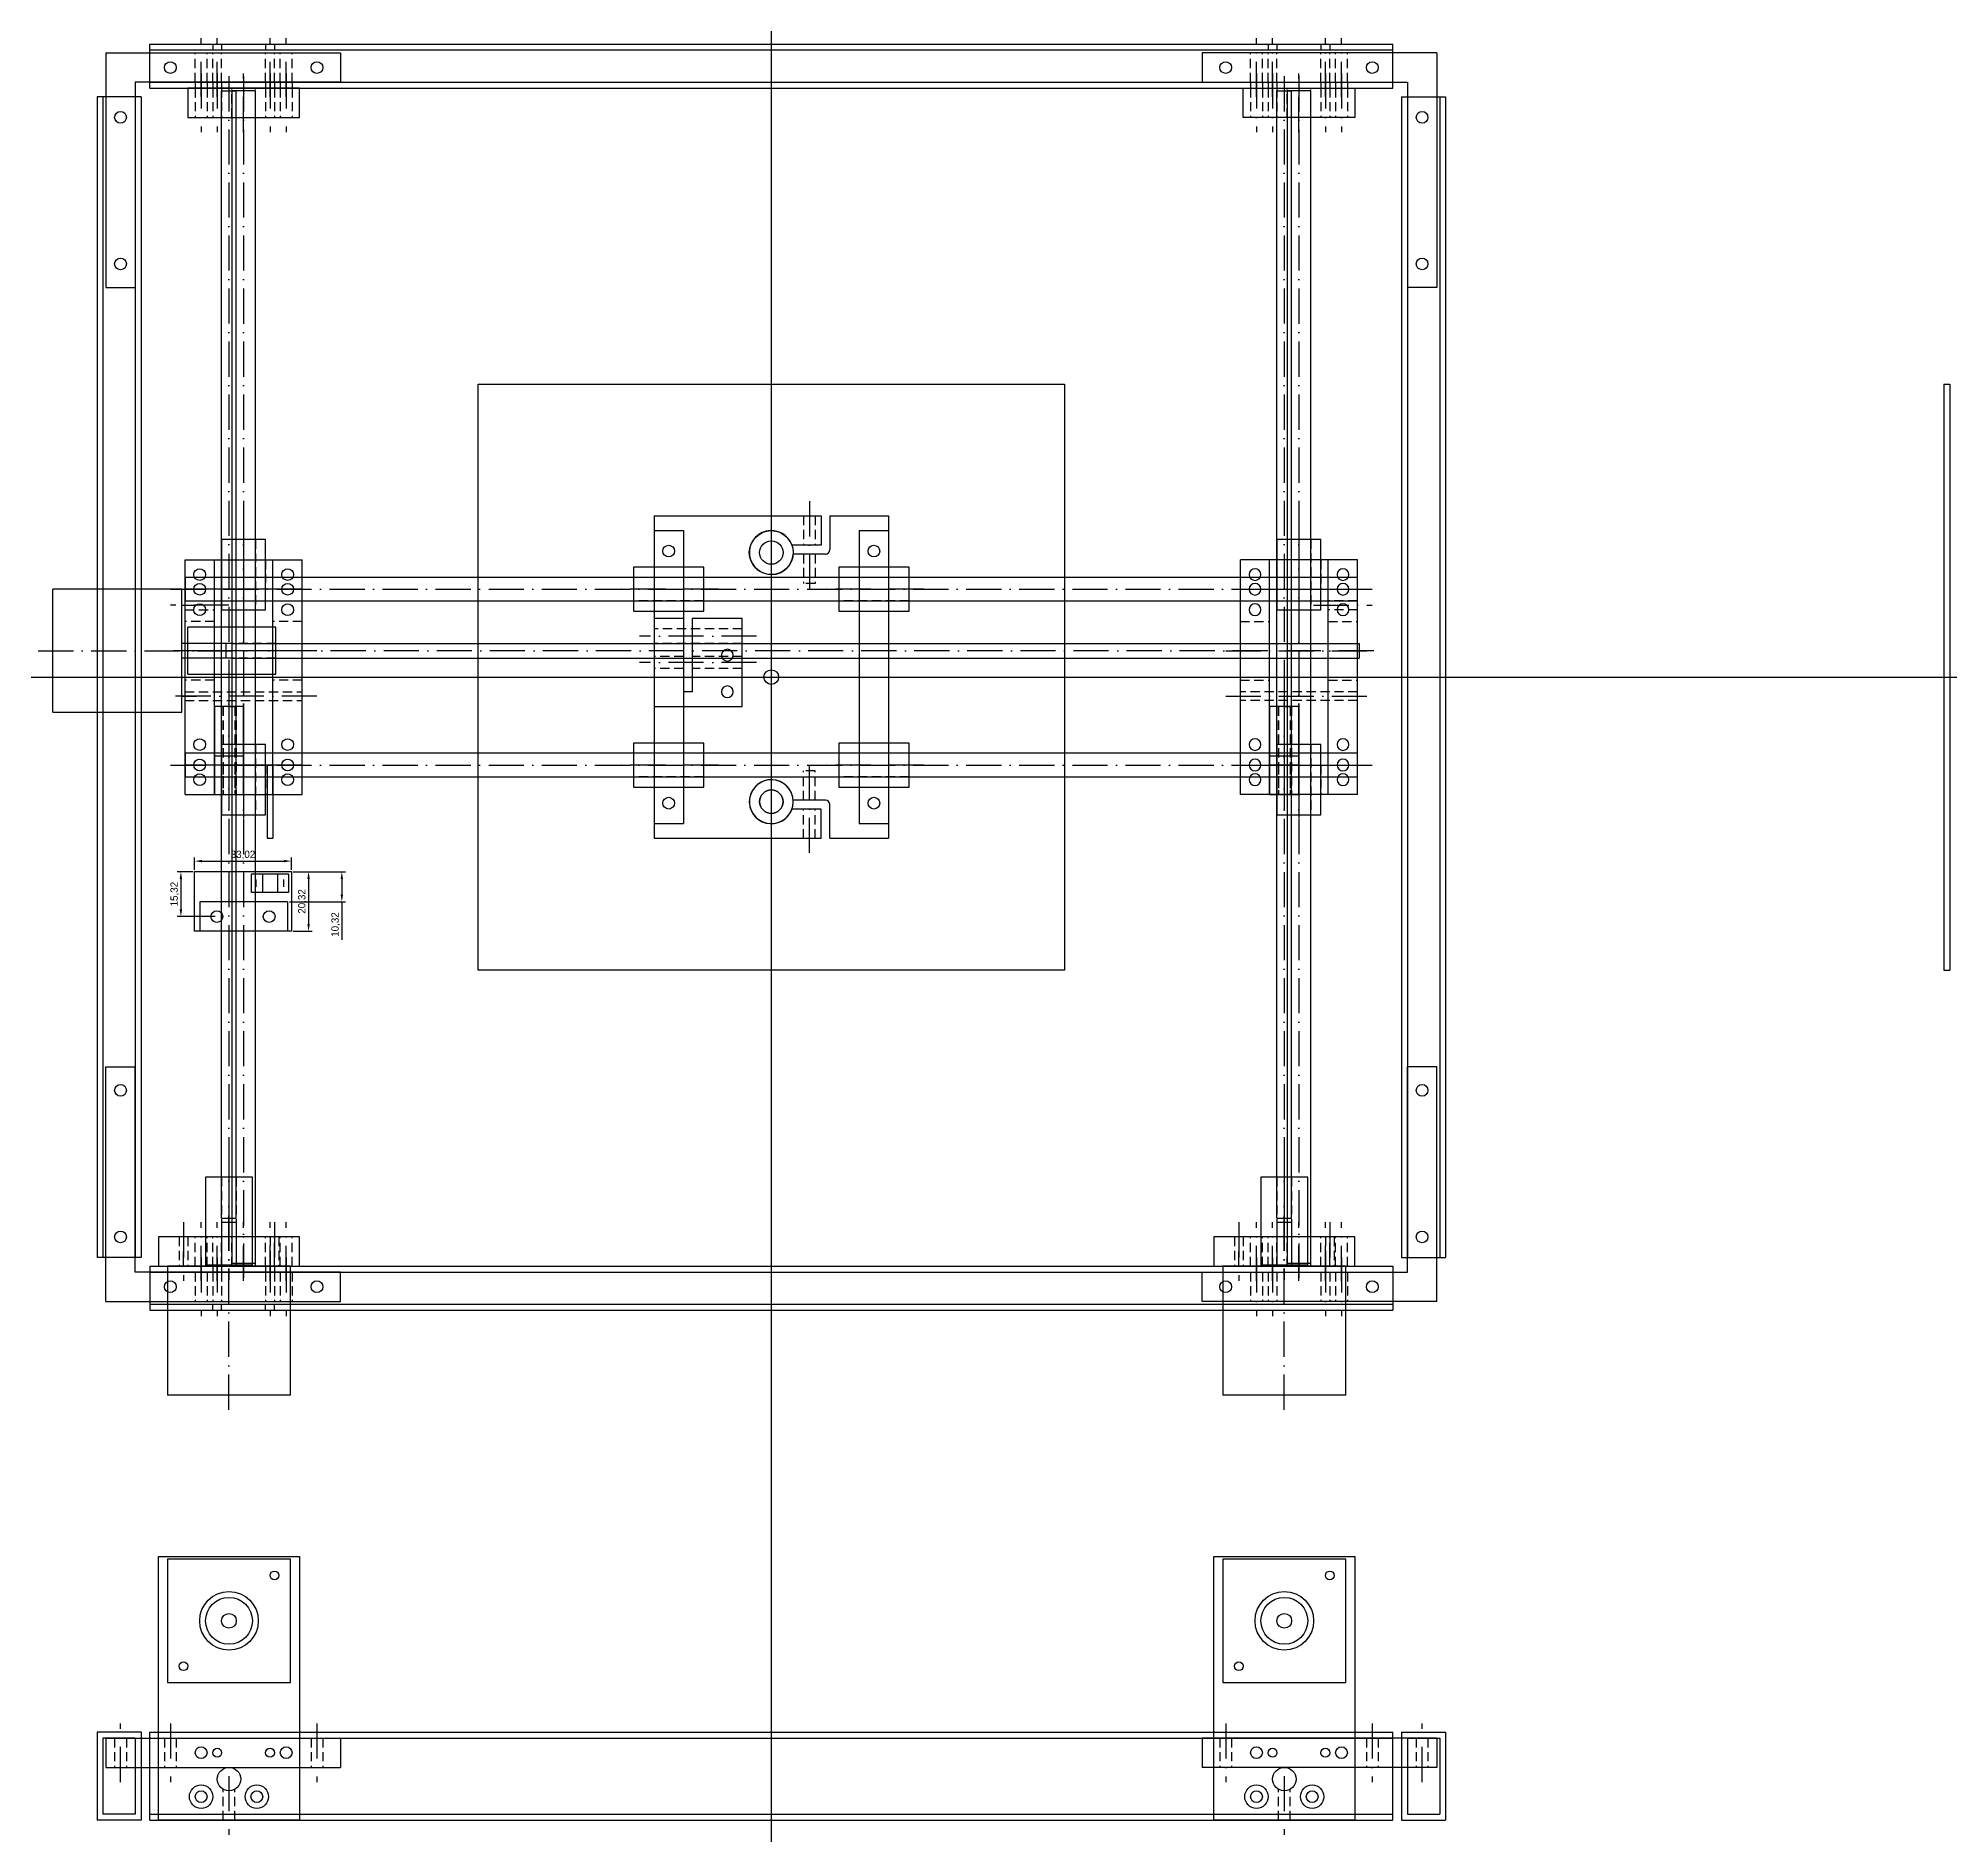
# Model space of a CAD drawing. Header units: millimetres. Extents: x -66 to 1186, y -195 to 418.
# Drawn here: x -66 to 586, y -195 to 418 of the extents above; entities that cross this region are included whole.
import ezdxf

# ---------------------------------------------------------------- set-up
doc = ezdxf.new("R2010")
doc.units = ezdxf.units.MM
doc.linetypes.add('ACAD_ISO10W100', pattern=[18, 12, -3, 0, -3])
doc.linetypes.add('HIDDEN2', pattern=[4.7625, 3.175, -1.5875])
for name, color, linetype in [('bearings', 242, 'Continuous'), ('bed', 10, 'Continuous'), ('clutches', 90, 'Continuous'), ('endstops', 210, 'Continuous'), ('endstops_plate', 200, 'Continuous'), ('frame', 31, 'Continuous'), ('frame_angles', 11, 'Continuous'), ('nuts', 182, 'Continuous'), ('rods', 34, 'Continuous'), ('screws', 51, 'Continuous'), ('steppers', 120, 'Continuous'), ('x_fix', 142, 'Continuous'), ('y_fix', 54, 'Continuous'), ('z_fix', 226, 'Continuous'), ('zx_fix', 86, 'Continuous')]:
    doc.layers.add(name, color=color, linetype=linetype)
doc.dimstyles.new('ISO-25', dxfattribs={"dimtxt": 2.5, "dimasz": 2.5, "dimexe": 1.25, "dimexo": 0.625, "dimtad": 1, "dimtxsty": 'Standard', "dimcen": 2.5, "dimadec": 0, "dimazin": 0, "dimtfac": 1, "dimtmove": 0, "dimatfit": 3, "dimfxl": 1, "dimarcsym": 0})

msp = doc.modelspace()

# ---------------------------------------------------------------- blocks, each defined once
blk = doc.blocks.new('rod')
at = {"layer": 'rods'}
for p, q in [((4, 0), (-4, 0)), ((-4, 0), (-4, -400)), ((4, -400), (4, 0)), ((-4, -400), (4, -400))]:
    blk.add_line(p, q, dxfattribs=at)
at = {"layer": 'rods', "linetype": 'ACAD_ISO10W100'}
blk.add_line((0, 5), (0, -405), dxfattribs=at)
blk = doc.blocks.new('bearing1')
at = {"layer": 'bearings', "linetype": 'ACAD_ISO10W100'}
blk.add_line((0, 17), (0, -17), dxfattribs=at)
at = {"layer": 'bearings'}
for p, q in [((7.5, 12), (-7.5, 12)), ((-7.5, 12), (-7.5, -12)), ((7.5, -12), (7.5, 12)), ((-7.5, -12), (7.5, -12))]:
    blk.add_line(p, q, dxfattribs=at)
at = {"layer": 'bearings', "linetype": 'HIDDEN2'}
for p, q in [((-4, 12), (-4, -12)), ((4, 12), (4, -12))]:
    blk.add_line(p, q, dxfattribs=at)
blk = doc.blocks.new('stepper')
at = {"layer": 'steppers'}
for p, q in [((0, -21), (0, 21)), ((44, 21), (0, 21)), ((44, -21), (44, 21)), ((44, 15.5), (49, 15.5)), ((59, 2.5), (44, 2.5)), ((59, 2.5), (59, -2.5)), ((59, -2.5), (44, -2.5)), ((44, -15.5), (49, -15.5)), ((0, -21), (44, -21))]:
    blk.add_line(p, q, dxfattribs=at)
at = {"layer": 'steppers', "linetype": 'ACAD_ISO10W100'}
blk.add_line((-5, 0), (64, 0), dxfattribs=at)
blk = doc.blocks.new('bearing2')
at = {"layer": 'bearings'}
for radius in [7.5, 4]:
    blk.add_circle((0, 0), radius, dxfattribs=at)
blk = doc.blocks.new('nut_top')
at = {"linetype": 'HIDDEN2'}
for p, q in [((-2.5, 30), (-2.5, 0)), ((2.5, 30), (2.5, 0))]:
    blk.add_line(p, q, dxfattribs=at)
blk.add_line((0, 30), (2.5, 30))
at = {"layer": 'nuts', "linetype": 'ACAD_ISO10W100'}
blk.add_line((0, 35), (0, -5), dxfattribs=at)
at = {"layer": 'nuts'}
for p, q in [((5, 30), (-5, 30)), ((-5, 30), (-5, 0)), ((5, 0), (5, 30)), ((5, 13), (-5, 13)), ((5, 10), (-5, 10)), ((-5, 0), (5, 0))]:
    blk.add_line(p, q, dxfattribs=at)
at = {"layer": 'nuts', "linetype": 'HIDDEN2'}
for p, q in [((-2, 30), (-2, 0)), ((2, 30), (2, 0))]:
    blk.add_line(p, q, dxfattribs=at)
blk = doc.blocks.new('screw_1')
at = {"linetype": 'ACAD_ISO10W100'}
blk.add_line((0, 389.64), (0, -5), dxfattribs=at)
at = {"layer": 'screws'}
for p, q in [((-2.5, 0), (-2.5, 384.64)), ((-2.5, 384.64), (2.5, 384.64)), ((2.5, 0), (2.5, 384.64)), ((-2.5, 0), (2.5, 0))]:
    blk.add_line(p, q, dxfattribs=at)
blk = doc.blocks.new('clutch')
at = {"layer": 'clutches', "linetype": 'ACAD_ISO10W100'}
blk.add_line((0, 35), (0, -5), dxfattribs=at)
at = {"layer": 'clutches'}
for p, q in [((8, 30), (-8, 30)), ((-8, 30), (-8, 0)), ((8, 0), (8, 30)), ((8, 0), (-8, 0))]:
    blk.add_line(p, q, dxfattribs=at)
at = {"layer": 'clutches', "linetype": 'HIDDEN2'}
for p, q in [((-2.5, 30), (-2.5, 0)), ((2.5, 30), (2.5, 0))]:
    blk.add_line(p, q, dxfattribs=at)
blk = doc.blocks.new('but_front')
at = {"layer": 'nuts', "linetype": 'ACAD_ISO10W100'}
for p, q in [((15, 35), (15, -5)), ((24, 35), (24, -5))]:
    blk.add_line(p, q, dxfattribs=at)
at = {"layer": 'nuts'}
for p, q in [((0, 0), (0, 30)), ((0, 30), (30, 30)), ((15, 30), (23, 30)), ((30, 30), (30, 13)), ((30, 13), (5, 13)), ((5, 13), (5, 13)), ((5, 13), (5, 10)), ((30, 10), (5, 10)), ((30, 10), (30, 0)), ((30, 0), (0, 0))]:
    blk.add_line(p, q, dxfattribs=at)
at = {"layer": 'nuts', "linetype": 'HIDDEN2'}
for p, q in [((13, 30), (13, 13)), ((17, 30), (17, 13)), ((21.5, 30), (21.5, 0)), ((26.5, 30), (26.5, 0)), ((13, 10), (13, 0)), ((17, 10), (17, 0))]:
    blk.add_line(p, q, dxfattribs=at)
at = {"layer": 'nuts'}
for centre in [(5, 25), (17.5, 25)]:
    blk.add_circle(centre, 2, dxfattribs=at)
blk = doc.blocks.new('bed_top')
at = {"layer": 'bed'}
for p, q in [((0, 200), (200, 200)), ((0, 0), (0, 200)), ((200, 200), (200, 0)), ((200, 0), (0, 0))]:
    blk.add_line(p, q, dxfattribs=at)
blk = doc.blocks.new('x_fix_top')
at = {"layer": 'x_fix', "linetype": 'ACAD_ISO10W100'}
for p, q in [((0, 85), (0, -5)), ((-5, 64.5), (-25, 64.5)), ((25, 49), (-25, 49)), ((25, 33.5), (-25, 33.5))]:
    blk.add_line(p, q, dxfattribs=at)
at = {"layer": 'x_fix'}
for p, q in [((-20, 80), (20, 80)), ((-20, 0), (-20, 80)), ((-10, 0), (-10, 80)), ((10, 0), (10, 80)), ((20, 0), (20, 80)), ((20, 70), (-20, 70)), ((20, 10), (-20, 10)), ((-20, 0), (-20, 10)), ((0, 10), (7.5, 10)), ((20, 0), (20, 10)), ((-20, 0), (20, 0))]:
    blk.add_line(p, q, dxfattribs=at)
at = {"layer": 'x_fix', "linetype": 'HIDDEN2'}
for p, q in [((-7.5, 80), (-7.5, 70)), ((7.5, 80), (7.5, 70)), ((-20, 66), (-10, 66)), ((-20, 63), (-10, 63)), ((-10, 59), (-20, 59)), ((20, 59), (10, 59)), ((-10, 39), (-20, 39)), ((-20, 35), (20, 35)), ((20, 39), (10, 39)), ((-20, 32), (20, 32)), ((-7.5, 10), (-7.5, 0)), ((7.5, 10), (7.5, 0))]:
    blk.add_line(p, q, dxfattribs=at)
at = {"layer": 'x_fix'}
for centre in [(-15, 75), (-15, 70), (15, 75), (15, 70), (-15, 63), (15, 63), (-15, 17), (15, 17), (-15, 10), (-15, 5), (15, 10), (15, 5)]:
    blk.add_circle(centre, 2, dxfattribs=at)
blk = doc.blocks.new('stepper2')
at = {"layer": 'steppers'}
for p, q in [((21, 21), (-21, 21)), ((-21, 21), (-21, -21)), ((21, -21), (21, 21)), ((-21, -21), (21, -21))]:
    blk.add_line(p, q, dxfattribs=at)
for centre, radius in [((15.5, 15.5), 1.5), ((0, 0), 2.5), ((-15.5, -15.5), 1.5)]:
    blk.add_circle(centre, radius, dxfattribs=at)
blk = doc.blocks.new('*D52')
at = {"layer": 'endstops_plate', "color": 0, "lineweight": -2}
for p, q in [((20.91, 133.62), (27.39, 133.62)), ((26.14, 131.12), (26.14, 115.8)), ((20.91, 113.3), (27.39, 113.3))]:
    blk.add_line(p, q, dxfattribs=at)
at = {"layer": 'endstops_plate', "color": 0}
for points in [[(25.73, 131.12), (26.56, 131.12), (26.14, 133.62)], [(25.73, 115.8), (26.56, 115.8), (26.14, 113.3)]]:
    blk.add_solid(points, dxfattribs=at)
at = {"layer": 'endstops_plate', "color": 0, "insert": (24.06, 123.46), "char_height": 2.5, "attachment_point": 5, "rotation": 90}
blk.add_mtext('20,32', dxfattribs=at)
blk = doc.blocks.new('*D53')
at = {"layer": 'endstops_plate', "color": 0, "lineweight": -2}
for p, q in [((-13.36, 133.62), (-18.66, 133.62)), ((-17.41, 131.12), (-17.41, 120.8)), ((-5.77, 118.3), (-18.66, 118.3))]:
    blk.add_line(p, q, dxfattribs=at)
at = {"layer": 'endstops_plate', "color": 0}
for points in [[(-17.83, 131.12), (-16.99, 131.12), (-17.41, 133.62)], [(-17.83, 120.8), (-16.99, 120.8), (-17.41, 118.3)]]:
    blk.add_solid(points, dxfattribs=at)
at = {"layer": 'endstops_plate', "color": 0, "insert": (-19.49, 125.96), "char_height": 2.5, "attachment_point": 5, "rotation": 90}
blk.add_mtext('15,32', dxfattribs=at)
blk = doc.blocks.new('*D54')
at = {"layer": 'endstops_plate', "color": 0, "lineweight": -2}
for p, q in [((-12.73, 134.25), (-12.73, 138.47)), ((-10.23, 137.22), (17.79, 137.22)), ((20.29, 134.25), (20.29, 138.47))]:
    blk.add_line(p, q, dxfattribs=at)
at = {"layer": 'endstops_plate', "color": 0}
for points in [[(-10.23, 137.64), (-10.23, 136.81), (-12.73, 137.22)], [(17.79, 137.64), (17.79, 136.81), (20.29, 137.22)]]:
    blk.add_solid(points, dxfattribs=at)
at = {"layer": 'endstops_plate', "color": 0, "insert": (3.78, 139.31), "char_height": 2.5, "attachment_point": 5}
blk.add_mtext('33,02', dxfattribs=at)
blk = doc.blocks.new('*D55')
at = {"layer": 'endstops_plate', "color": 0, "lineweight": -2}
for p, q in [((20.91, 133.62), (38.74, 133.62)), ((37.49, 131.12), (37.49, 125.8)), ((19.62, 123.3), (38.74, 123.3)), ((37.49, 123.3), (37.49, 110.39))]:
    blk.add_line(p, q, dxfattribs=at)
at = {"layer": 'endstops_plate', "color": 0}
for points in [[(37.08, 131.12), (37.91, 131.12), (37.49, 133.62)], [(37.08, 125.8), (37.91, 125.8), (37.49, 123.3)]]:
    blk.add_solid(points, dxfattribs=at)
at = {"layer": 'endstops_plate', "color": 0, "insert": (35.41, 115.59), "char_height": 2.5, "attachment_point": 5, "rotation": 90}
blk.add_mtext('10,32', dxfattribs=at)

# ---------------------------------------------------------------- dimensions: what is measured, and where the dimension line sits
at = {"layer": 'endstops_plate'}
dim = msp.add_linear_dim(base=(20.29, 137.222), p1=(-12.73, 133.623), p2=(20.29, 133.623), dimstyle='ISO-25', dxfattribs=at)
dim.commit()
dim.dimension.update_dxf_attribs({"geometry": '*D54', "text_midpoint": (3.78, 139.305)})
for base, p1, p2, picture, middle in [((-17.411, 118.303), (-12.73, 133.623), (-5.14, 118.303), '*D53', (-19.494, 125.963)), ((37.492, 123.303), (20.29, 133.623), (19, 123.303), '*D55', (35.408, 115.595)), ((26.142, 113.303), (20.29, 133.623), (20.29, 113.303), '*D52', (24.059, 123.463))]:
    dim = msp.add_linear_dim(base=base, p1=p1, p2=p2, angle=90, dimstyle='ISO-25', dxfattribs=at)
    dim.commit()
    dim.dimension.update_dxf_attribs({"geometry": picture, "text_midpoint": middle})

# ---------------------------------------------------------------- linework, layer by layer
for p, direction in [((184, 234), (0, -1)), ((0, 200), (1, 0))]:
    msp.add_xline(p, direction)
at = {"layer": 'bed'}
for p, q in [((584, 300), (584, 100)), ((584, 300), (586, 300)), ((586, 300), (586, 100)), ((584, 100), (586, 100))]:
    msp.add_line(p, q, dxfattribs=at)
at = {"layer": 'clutches'}
for centre in [(-1, -122), (359, -122)]:
    msp.add_circle(centre, 8, dxfattribs=at)
at = {"layer": 'endstops'}
for p, q in [((12, 170), (12, 144.999)), ((12, 170), (14, 170)), ((14, 170), (14, 144.999)), ((12, 144.999), (14, 144.999)), ((6.65, 132.933), (19.35, 132.933)), ((6.65, 126.533), (6.65, 132.933)), ((8.25, 128.463), (8.25, 131.003)), ((10.45, 132.933), (10.45, 126.533)), ((15.55, 132.933), (15.55, 126.533)), ((17.75, 128.463), (17.75, 131.003)), ((19.35, 132.933), (19.35, 126.533)), ((19.35, 126.533), (6.65, 126.533)), ((-11, 123.303), (-11, 113.303)), ((19, 123.303), (-11, 123.303)), ((19, 123.303), (19, 113.303)), ((19, 113.303), (-11, 113.303))]:
    msp.add_line(p, q, dxfattribs=at)
for centre in [(-5.14, 118.303), (12.7, 118.303)]:
    msp.add_circle(centre, 2, dxfattribs=at)
at = {"layer": 'endstops_plate'}
for p, q in [((-12.73, 133.623), (20.29, 133.623)), ((-12.73, 113.303), (-12.73, 133.623)), ((20.29, 133.623), (20.29, 113.303)), ((20.29, 113.303), (-12.73, 113.303))]:
    msp.add_line(p, q, dxfattribs=at)
at = {"layer": 'frame'}
for p, q in [((-28, 401), (-28, 416)), ((-28, 416), (396, 416)), ((-28, 414), (396, 414)), ((-6.5, 416), (-6.5, 414)), ((-3.5, 416), (-3.5, 414)), ((11.5, 416), (11.5, 414)), ((14.5, 416), (14.5, 414)), ((353.5, 416), (353.5, 414)), ((356.5, 416), (356.5, 414)), ((371.5, 416), (371.5, 414)), ((374.5, 416), (374.5, 414)), ((396, 401), (396, 416)), ((-31, 398), (-46, 398)), ((-46, 398), (-46, 2)), ((-44, 398), (-44, 2)), ((-33, 398), (-33, 2)), ((-31, 398), (-31, 2)), ((-28, 403), (396, 403)), ((-28, 401), (396, 401)), ((-12.5, 403), (-12.5, 401)), ((-8.5, 403), (-8.5, 401)), ((-6.5, 403), (-6.5, 401)), ((-3.5, 403), (-3.5, 401)), ((11.5, 403), (11.5, 401)), ((14.5, 403), (14.5, 401)), ((16.5, 403), (16.5, 401)), ((20.5, 403), (20.5, 401)), ((347.5, 403), (347.5, 401)), ((351.5, 403), (351.5, 401)), ((353.5, 403), (353.5, 401)), ((356.5, 403), (356.5, 401)), ((371.5, 403), (371.5, 401)), ((374.5, 403), (374.5, 401)), ((376.5, 403), (376.5, 401)), ((380.5, 403), (380.5, 401)), ((399, 398), (399, 2)), ((399, 398), (414, 398)), ((401, 398), (401, 2)), ((412, 398), (412, 2)), ((414, 398), (414, 2)), ((-31, 2), (-46, 2)), ((399, 2), (414, 2)), ((-28, -1), (396, -1)), ((-28, -1), (-28, -16)), ((-28, -3), (396, -3)), ((-6.5, -1), (-6.5, -3)), ((-3.5, -1), (-3.5, -3)), ((11.5, -1), (11.5, -3)), ((14.5, -1), (14.5, -3)), ((396, -1), (396, -16)), ((-28, -14), (396, -14)), ((-28, -16), (396, -16)), ((-6.5, -16), (-6.5, -14)), ((-3.5, -16), (-3.5, -14)), ((11.5, -16), (11.5, -14)), ((14.5, -16), (14.5, -14)), ((-31, -160), (-46, -160)), ((-46, -160), (-46, -190)), ((-33, -162), (-44, -162)), ((-44, -162), (-44, -188)), ((-33, -162), (-33, -188)), ((-31, -160), (-31, -190)), ((-28, -190), (-28, -160)), ((-28, -160), (396, -160)), ((-28, -162), (396, -162)), ((396, -190), (396, -160)), ((399, -160), (414, -160)), ((399, -160), (399, -190)), ((401, -162), (412, -162)), ((401, -162), (401, -188)), ((412, -162), (412, -188)), ((414, -160), (414, -190)), ((-33, -188), (-44, -188)), ((-28, -188), (396, -188)), ((401, -188), (412, -188)), ((-31, -190), (-46, -190)), ((-28, -190), (396, -190)), ((399, -190), (414, -190))]:
    msp.add_line(p, q, dxfattribs=at)
for centre, radius in [((-21, 408), 2), ((29, 408), 2), ((339, 408), 2), ((389, 408), 2), ((-38, 391), 2), ((406, 391), 2), ((-38, 341), 2), ((406, 341), 2), ((-38, 59), 2), ((406, 59), 2), ((-38, 9), 2), ((406, 9), 2), ((-21, -8), 2), ((29, -8), 2), ((339, -8), 2), ((389, -8), 2), ((-10.5, -182), 4), ((8.5, -182), 4), ((349.5, -182), 4), ((368.5, -182), 4)]:
    msp.add_circle(centre, radius, dxfattribs=at)
at = {"layer": 'frame_angles', "linetype": 'ACAD_ISO10W100'}
for p, q in [((-10.5, 398), (-10.5, 418)), ((-5, 398), (-5, 418)), ((13, 398), (13, 418)), ((18.5, 398), (18.5, 418)), ((349.5, 398), (349.5, 418)), ((355, 398), (355, 418)), ((373, 398), (373, 418)), ((378.5, 398), (378.5, 418)), ((-10.5, 2), (-10.5, -18)), ((-5, 2), (-5, -18)), ((13, 2), (13, -18)), ((18.5, 2), (18.5, -18)), ((349.5, 2), (349.5, -18)), ((355, 2), (355, -18)), ((373, 2), (373, -18)), ((378.5, 2), (378.5, -18)), ((-38, -177), (-38, -157)), ((-21, -157), (-21, -177)), ((29, -157), (29, -177)), ((339, -157), (339, -177)), ((389, -157), (389, -177)), ((406, -177), (406, -157))]:
    msp.add_line(p, q, dxfattribs=at)
at = {"layer": 'frame_angles'}
for p, q in [((-43, 413), (37, 413)), ((-43, 413), (-43, 333)), ((37, 413), (37, 403)), ((411, 413), (331, 413)), ((331, 413), (331, 403)), ((411, 413), (411, 333)), ((37, 403), (-33, 403)), ((-33, 403), (-33, 333)), ((331, 403), (401, 403)), ((401, 403), (401, 333)), ((-43, 333), (-33, 333)), ((411, 333), (401, 333)), ((-43, -13), (-43, 67)), ((-43, 67), (-33, 67)), ((-33, -3), (-33, 67)), ((401, -3), (401, 67)), ((411, 67), (401, 67)), ((411, -13), (411, 67)), ((37, -3), (-33, -3)), ((37, -13), (37, -3)), ((331, -3), (401, -3)), ((331, -13), (331, -3)), ((-43, -13), (37, -13)), ((411, -13), (331, -13)), ((-43, -162), (37, -162)), ((-43, -162), (-43, -172)), ((37, -162), (37, -172)), ((411, -162), (331, -162)), ((331, -162), (331, -172)), ((411, -162), (411, -172)), ((-43, -172), (37, -172)), ((411, -172), (331, -172))]:
    msp.add_line(p, q, dxfattribs=at)
at = {"layer": 'frame_angles', "linetype": 'HIDDEN2'}
for p, q in [((-12.5, 403), (-12.5, 413)), ((-8.5, 403), (-8.5, 413)), ((-6.5, 403), (-6.5, 413)), ((-3.5, 403), (-3.5, 413)), ((11.5, 403), (11.5, 413)), ((14.5, 403), (14.5, 413)), ((16.5, 403), (16.5, 413)), ((20.5, 403), (20.5, 413)), ((347.5, 403), (347.5, 413)), ((351.5, 403), (351.5, 413)), ((353.5, 403), (353.5, 413)), ((356.5, 403), (356.5, 413)), ((371.5, 403), (371.5, 413)), ((374.5, 403), (374.5, 413)), ((376.5, 403), (376.5, 413)), ((380.5, 403), (380.5, 413)), ((-12.5, -3), (-12.5, -13)), ((-8.5, -3), (-8.5, -13)), ((-6.5, -3), (-6.5, -13)), ((-3.5, -3), (-3.5, -13)), ((11.5, -3), (11.5, -13)), ((14.5, -3), (14.5, -13)), ((16.5, -3), (16.5, -13)), ((20.5, -3), (20.5, -13)), ((347.5, -3), (347.5, -13)), ((351.5, -3), (351.5, -13)), ((353.5, -3), (353.5, -13)), ((356.5, -3), (356.5, -13)), ((371.5, -3), (371.5, -13)), ((374.5, -3), (374.5, -13)), ((376.5, -3), (376.5, -13)), ((380.5, -3), (380.5, -13)), ((-40, -162), (-40, -172)), ((-36, -162), (-36, -172)), ((-33, -162), (-33, -172)), ((-23, -162), (-23, -172)), ((-19, -162), (-19, -172)), ((27, -162), (27, -172)), ((31, -162), (31, -172)), ((337, -162), (337, -172)), ((341, -162), (341, -172)), ((387, -162), (387, -172)), ((391, -162), (391, -172)), ((401, -162), (401, -172)), ((404, -162), (404, -172)), ((408, -162), (408, -172))]:
    msp.add_line(p, q, dxfattribs=at)
at = {"layer": 'frame_angles'}
for centre, radius in [((-21, 408), 2), ((29, 408), 2), ((339, 408), 2), ((389, 408), 2), ((-38, 391), 2), ((406, 391), 2), ((-38, 341), 2), ((406, 341), 2), ((-38, 59), 2), ((406, 59), 2), ((-38, 9), 2), ((406, 9), 2), ((-21, -8), 2), ((29, -8), 2), ((339, -8), 2), ((389, -8), 2), ((-10.5, -167), 2), ((-5, -167), 1.5), ((13, -167), 1.5), ((18.5, -167), 2), ((349.5, -167), 2), ((355, -167), 1.5), ((373, -167), 1.5), ((378.5, -167), 2)]:
    msp.add_circle(centre, radius, dxfattribs=at)
at = {"layer": 'nuts', "linetype": 'HIDDEN2'}
for p, q in [((-3, 170), (-3, 160)), ((1, 170), (1, 160)), ((357, 170), (357, 160)), ((361, 170), (361, 160))]:
    msp.add_line(p, q, dxfattribs=at)
at = {"layer": 'rods'}
for centre in [(184, 242.5), (184, 157.5)]:
    msp.add_circle(centre, 4, dxfattribs=at)
at = {"layer": 'screws'}
msp.add_circle((184, 200), 2.5, dxfattribs=at)
at = {"layer": 'y_fix', "linetype": 'ACAD_ISO10W100'}
for p, q in [((-10.5, 406), (-10.5, 386)), ((-5, 406), (-5, 386)), ((4, 386), (4, 406)), ((13, 406), (13, 386)), ((18.5, 406), (18.5, 386)), ((349.5, 406), (349.5, 386)), ((355, 406), (355, 386)), ((364, 386), (364, 406)), ((373, 406), (373, 386)), ((378.5, 406), (378.5, 386)), ((-16.5, 14), (-16.5, -6)), ((-10.5, -6), (-10.5, 14)), ((-5, -6), (-5, 14)), ((4, -6), (4, 14)), ((13, -6), (13, 14)), ((14.5, 14), (14.5, -6)), ((18.5, -6), (18.5, 14)), ((343.5, 14), (343.5, -6)), ((349.5, -6), (349.5, 14)), ((355, -6), (355, 14)), ((364, -6), (364, 14)), ((373, -6), (373, 14)), ((374.5, 14), (374.5, -6)), ((378.5, -6), (378.5, 14)), ((-1, -175), (-1, -195)), ((359, -175), (359, -195))]:
    msp.add_line(p, q, dxfattribs=at)
at = {"layer": 'y_fix'}
for p, q in [((23, 401), (-15, 401)), ((-15, 401), (-15, 391)), ((23, 391), (23, 401)), ((345, 391), (345, 401)), ((345, 401), (383, 401)), ((383, 401), (383, 391)), ((-15, 391), (23, 391)), ((383, 391), (345, 391)), ((23, 9), (-25, 9)), ((-25, 9), (-25, -1)), ((23, -1), (23, 9)), ((383, 9), (335, 9)), ((335, 9), (335, -1)), ((383, -1), (383, 9)), ((-25, -1), (23, -1)), ((335, -1), (383, -1)), ((-25, -100), (23, -100)), ((-25, -190), (-25, -100)), ((23, -100), (23, -190)), ((335, -100), (383, -100)), ((335, -190), (335, -100)), ((383, -100), (383, -190)), ((23, -190), (-25, -190)), ((1, -190), (1, -190)), ((383, -190), (335, -190))]:
    msp.add_line(p, q, dxfattribs=at)
at = {"layer": 'y_fix', "linetype": 'HIDDEN2'}
for p, q in [((-12.5, 401), (-12.5, 391)), ((-8.5, 401), (-8.5, 391)), ((-6.5, 401), (-6.5, 391)), ((-3.5, 401), (-3.5, 391)), ((0, 391), (0, 401)), ((8, 391), (8, 401)), ((11.5, 401), (11.5, 391)), ((14.5, 401), (14.5, 391)), ((16.5, 401), (16.5, 391)), ((20.5, 401), (20.5, 391)), ((347.5, 401), (347.5, 391)), ((351.5, 401), (351.5, 391)), ((353.5, 401), (353.5, 391)), ((356.5, 401), (356.5, 391)), ((360, 391), (360, 401)), ((368, 391), (368, 401)), ((371.5, 401), (371.5, 391)), ((374.5, 401), (374.5, 391)), ((376.5, 401), (376.5, 391)), ((380.5, 401), (380.5, 391)), ((-18, 9), (-18, -1)), ((-15, 9), (-15, -1)), ((-12.5, -1), (-12.5, 9)), ((-8.5, -1), (-8.5, 9)), ((-6.5, -1), (-6.5, 9)), ((-3.5, -1), (-3.5, 9)), ((0, -1), (0, 9)), ((8, -1), (8, 9)), ((11.5, -1), (11.5, 9)), ((13, 9), (13, -1)), ((14.5, -1), (14.5, 9)), ((16, 9), (16, -1)), ((16.5, -1), (16.5, 9)), ((20.5, -1), (20.5, 9)), ((342, 9), (342, -1)), ((345, 9), (345, -1)), ((347.5, -1), (347.5, 9)), ((351.5, -1), (351.5, 9)), ((353.5, -1), (353.5, 9)), ((356.5, -1), (356.5, 9)), ((360, -1), (360, 9)), ((368, -1), (368, 9)), ((371.5, -1), (371.5, 9)), ((373, 9), (373, -1)), ((374.5, -1), (374.5, 9)), ((376, 9), (376, -1)), ((376.5, -1), (376.5, 9)), ((380.5, -1), (380.5, 9)), ((-3, -190), (-3, -179.464)), ((1, -190), (1, -179.464)), ((357, -190), (357, -179.464)), ((361, -190), (361, -179.464))]:
    msp.add_line(p, q, dxfattribs=at)
at = {"layer": 'y_fix'}
for centre, radius in [((14.5, -106.5), 1.5), ((374.5, -106.5), 1.5), ((-1, -122), 10), ((359, -122), 10), ((-16.5, -137.5), 1.5), ((343.5, -137.5), 1.5), ((-1, -176), 4), ((359, -176), 4), ((-10.5, -182), 2), ((8.5, -182), 2), ((349.5, -182), 2), ((368.5, -182), 2)]:
    msp.add_circle(centre, radius, dxfattribs=at)
at = {"layer": 'zx_fix'}
for p, q in [((144, 255), (144, 145)), ((144, 255), (201, 255)), ((197, 255), (199, 255)), ((201, 255), (201, 245)), ((204, 255), (204, 243.5)), ((204, 255), (224, 255)), ((224, 255), (224, 145)), ((144, 250), (154, 250)), ((144, 250), (144, 243)), ((154, 250), (154, 150)), ((214, 250), (224, 250)), ((214, 250), (214, 150)), ((201, 245), (191.071, 245)), ((202.5, 242), (191.483, 242)), ((202.5, 158), (191.483, 158)), ((204, 145), (204, 156.5)), ((144, 150), (154, 150)), ((201, 155), (191.071, 155)), ((201, 145), (201, 155)), ((214, 150), (224, 150)), ((144, 145), (201, 145)), ((197, 145), (199, 145)), ((204, 145), (224, 145))]:
    msp.add_line(p, q, dxfattribs=at)
at = {"layer": 'zx_fix', "linetype": 'HIDDEN2'}
for p, q in [((195, 255), (195, 245)), ((199, 255), (199, 245)), ((195, 242), (195, 232)), ((199, 242), (199, 232)), ((199, 232), (195, 232)), ((195, 158), (195, 168)), ((199, 168), (195, 168)), ((199, 158), (199, 168)), ((195, 145), (195, 155)), ((199, 145), (199, 155))]:
    msp.add_line(p, q, dxfattribs=at)
at = {"layer": 'zx_fix', "linetype": 'ACAD_ISO10W100'}
for p, q in [((197, 260), (197, 227)), ((197, 140), (197, 173))]:
    msp.add_line(p, q, dxfattribs=at)
at = {"layer": 'zx_fix'}
for centre in [(149, 243), (219, 243), (149, 157), (219, 157)]:
    msp.add_circle(centre, 2, dxfattribs=at)
for centre, radius, start, end in [((184, 242.5), 7.5, 19.471221, 356.177446), ((202.5, 243.5), 1.5, 270, 0), ((184, 157.5), 7.5, 3.822554, 340.528779), ((202.5, 156.5), 1.5, 0, 90)]:
    msp.add_arc(centre, radius, start, end, dxfattribs=at)

# ---------------------------------------------------------------- block references
at = {"layer": 'bearings'}
for name, p in [('bearing1', (4, 235)), ('bearing2', (184, 242.5)), ('bearing1', (364, 235)), ('bearing1', (4, 165)), ('bearing1', (364, 165))]:
    msp.add_blockref(name, p, dxfattribs=at)
at = {"layer": 'bearings', "rotation": 270}
for p in [(149, 230), (219, 230), (149, 170), (219, 170)]:
    msp.add_blockref('bearing1', p, dxfattribs=at)
at = {"layer": 'bearings', "xscale": -1, "rotation": 180}
msp.add_blockref('bearing2', (184, 157.5), dxfattribs=at)
at = {"layer": 'nuts', "xscale": -1, "rotation": 270}
msp.add_blockref('but_front', (144, 190), dxfattribs=at)
at = {"layer": 'nuts'}
for p in [(-1, 160), (359, 160)]:
    msp.add_blockref('nut_top', p, dxfattribs=at)
at = {"layer": 'screws'}
for p in [(-1, 15.364), (359, 15.364)]:
    msp.add_blockref('screw_1', p, dxfattribs=at)
at = {"layer": 'screws', "rotation": 270}
msp.add_blockref('screw_1', (-0.074, 209), dxfattribs=at)
at = {"layer": 'steppers'}
for name, p in [('stepper', (-61.074, 209)), ('stepper2', (-1, -122)), ('stepper2', (359, -122))]:
    msp.add_blockref(name, p, dxfattribs=at)
at = {"layer": 'steppers', "rotation": 90}
for p in [(-1, -45), (359, -45)]:
    msp.add_blockref('stepper', p, dxfattribs=at)
at = {"layer": 'x_fix'}
msp.add_blockref('x_fix_top', (4, 160), dxfattribs=at)
at = {"layer": 'x_fix', "xscale": -1}
msp.add_blockref('x_fix_top', (364, 160), dxfattribs=at)
at = {"layer": 'y_fix'}
for name, p in [('rod', (4, 400)), ('rod', (364, 400)), ('clutch', (-1, -0.636)), ('clutch', (359, -0.636))]:
    msp.add_blockref(name, p, dxfattribs=at)
for name, p, rotation in [('rod', (-16, 230), 90), ('clutch', (-15, 209), 270), ('rod', (-16, 170), 90)]:
    msp.add_blockref(name, p, dxfattribs=dict(at, rotation=rotation))
at = {"layer": 'z_fix'}
msp.add_blockref('bed_top', (84, 100), dxfattribs=at)

msp.set_redraw_order([(e.dxf.handle, doc.entitydb.next_handle()) for e in msp.query("TEXT MTEXT ATTDEF DIMENSION ARC_DIMENSION")])  # texts and dimensions are drawn at this point

doc.saveas('drawing.dxf')
